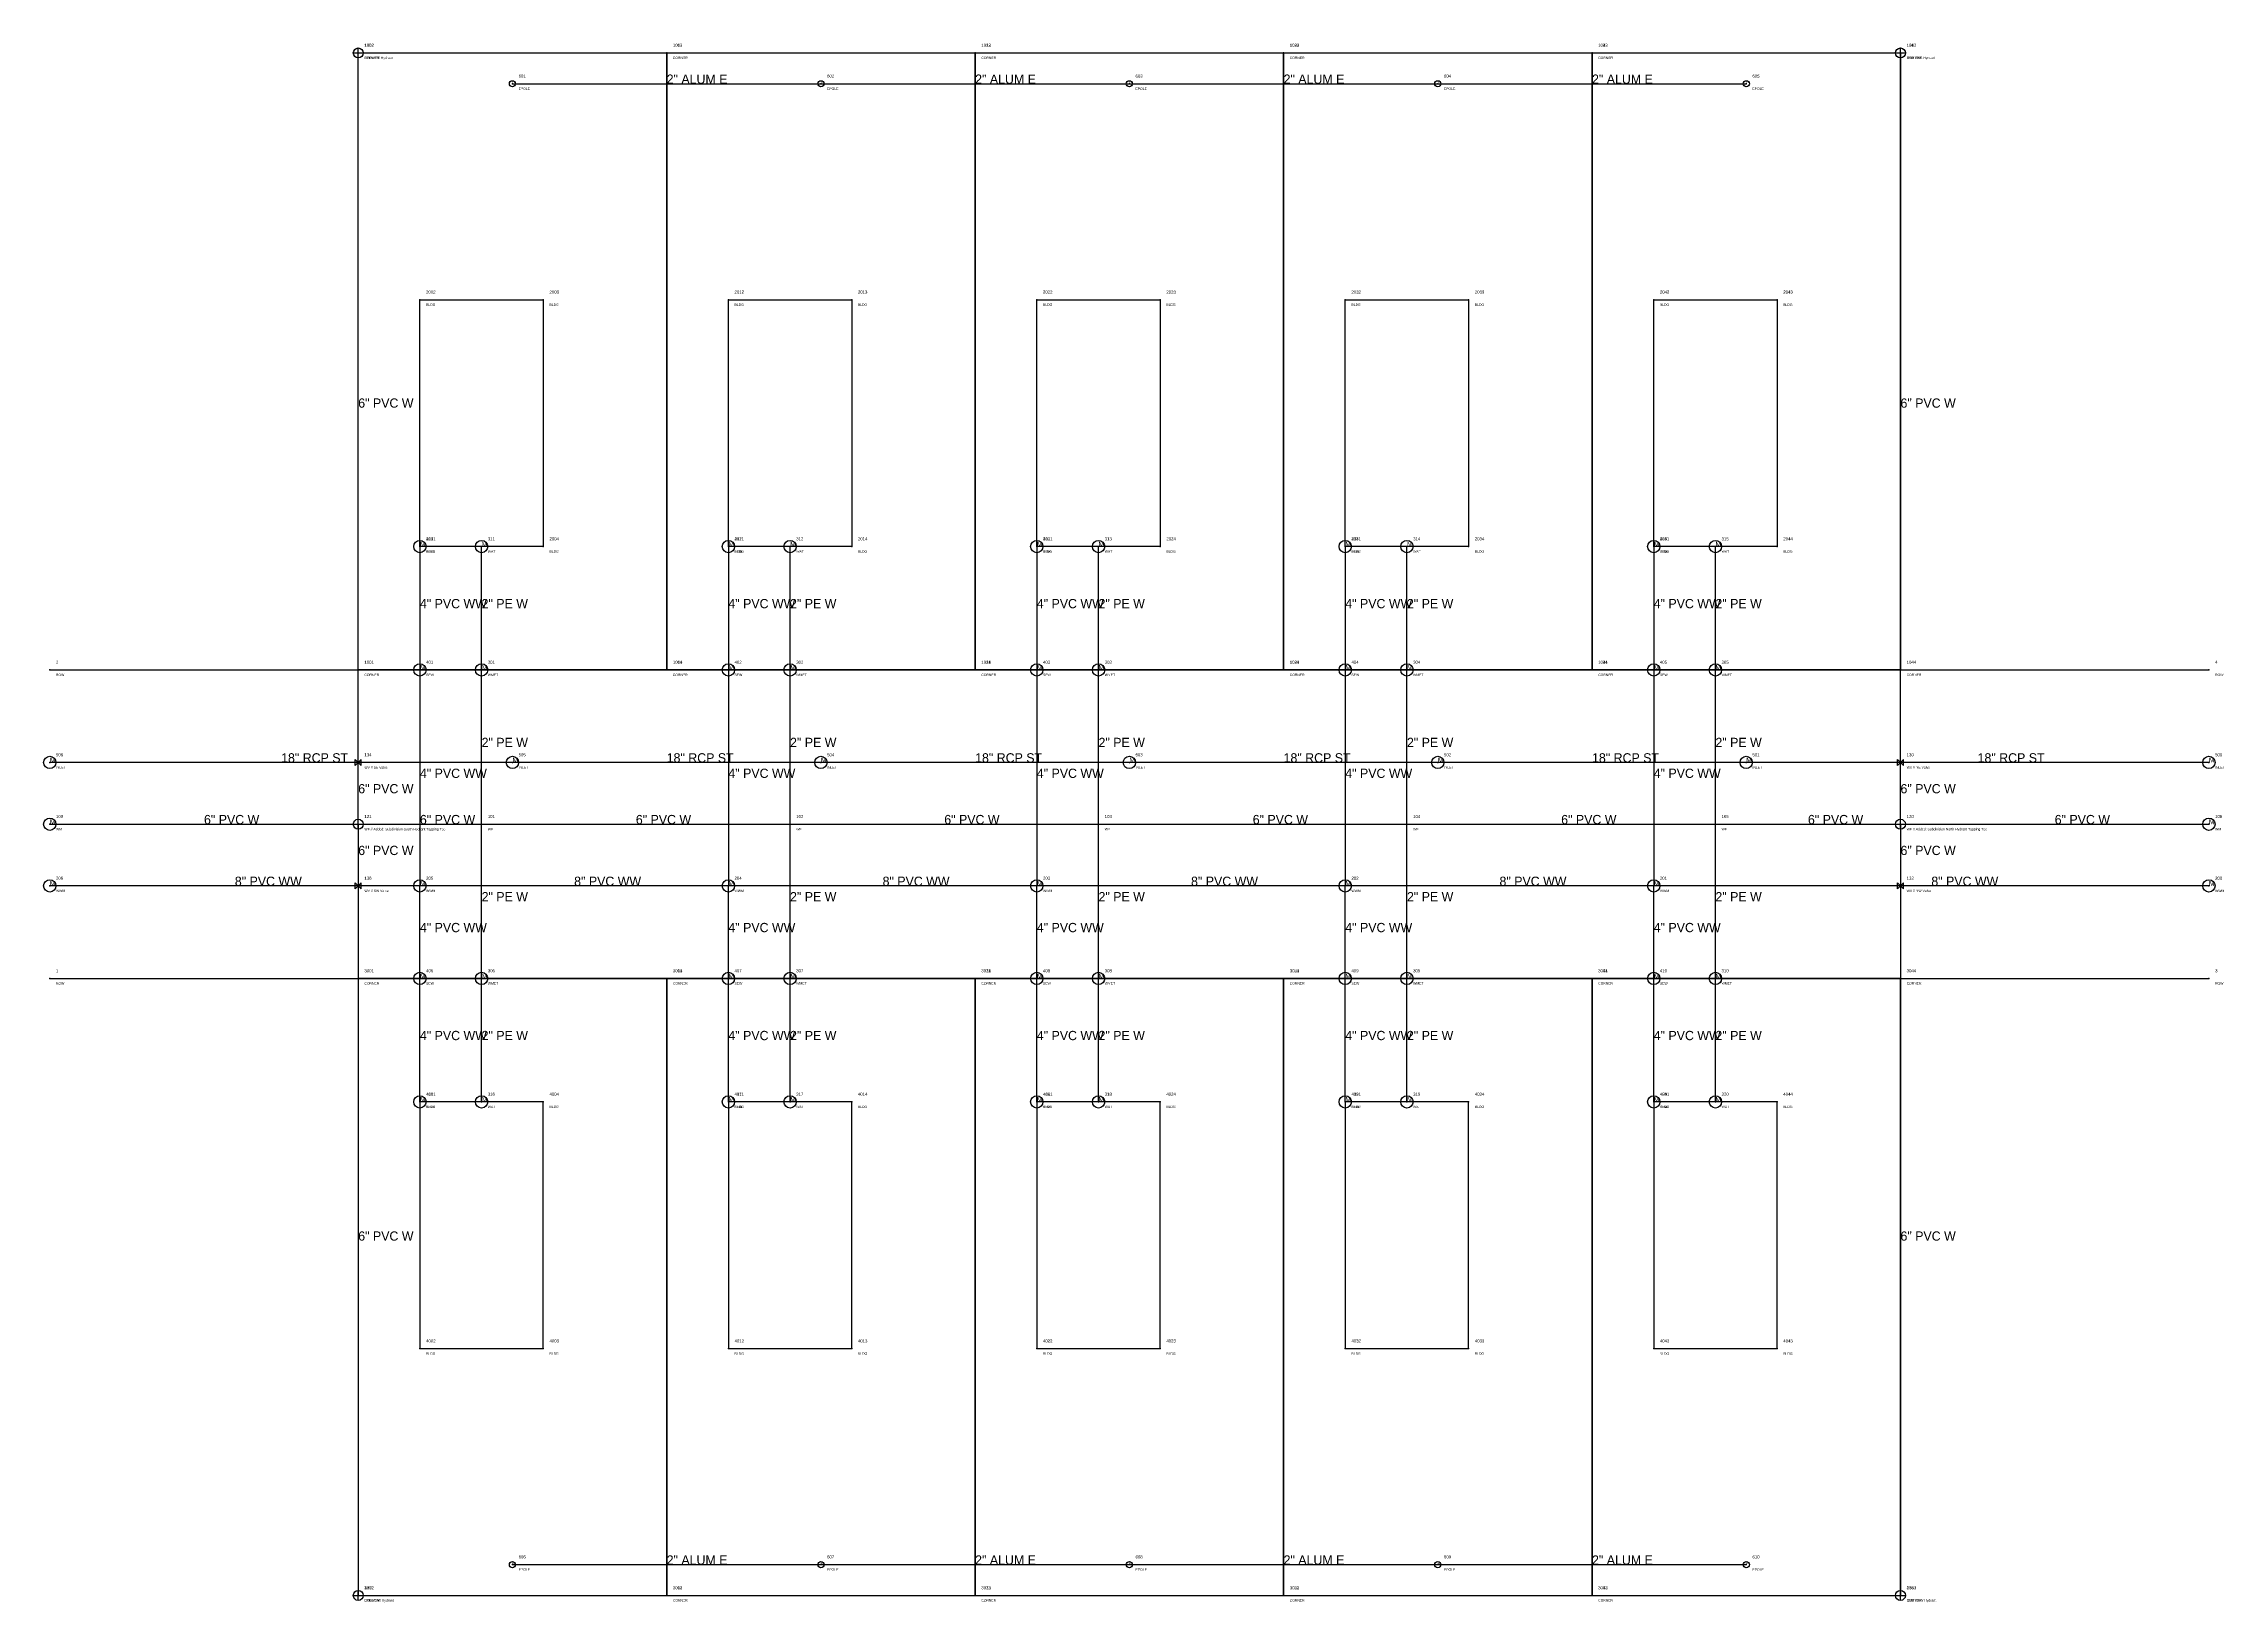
# Model space of a CAD drawing. Extents: x 949 to 1303, y 4874 to 5127.
import ezdxf

# ---------------------------------------------------------------- set-up
doc = ezdxf.new("R2010")
doc.units = 0

# ---------------------------------------------------------------- blocks, each defined once
blk = doc.blocks.new('MANHOLE')
blk.add_circle((0, 0), 1)
blk.add_text('M', height=0.8).set_placement((0, 0))
blk = doc.blocks.new('HYDRANT')
for p, q in [((-0.8, 0), (0.8, 0)), ((0, -0.8), (0, 0.8))]:
    blk.add_line(p, q)
blk.add_circle((0, 0), 0.8)
blk = doc.blocks.new('FITTING')
for p, q in [((-0.5, 0), (0.5, 0)), ((0, -0.5), (0, 0.5))]:
    blk.add_line(p, q)
blk = doc.blocks.new('VALVE')
for p, q in [((-0.5, -0.5), (0.5, 0.5)), ((-0.5, 0.5), (0.5, -0.5)), ((-0.5, -0.5), (-0.5, 0.5)), ((0.5, -0.5), (0.5, 0.5))]:
    blk.add_line(p, q)
blk = doc.blocks.new('POLE')
blk.add_circle((0, 0), 0.5)
blk.add_text('P', height=0.4).set_placement((0, 0))

msp = doc.modelspace()

# ---------------------------------------------------------------- linework, layer by layer
at = {"layer": 'FIGURES'}
for p, q in [((1000, 5025), (1000, 5125)), ((1000, 5125), (1050, 5125)), ((1000, 5010), (1000, 5125)), ((1050, 5125), (1050, 5025)), ((1050, 5025), (1050, 5125)), ((1050, 5125), (1100, 5125)), ((1100, 5125), (1100, 5025)), ((1100, 5025), (1100, 5125)), ((1100, 5125), (1150, 5125)), ((1150, 5125), (1150, 5025)), ((1150, 5025), (1150, 5125)), ((1150, 5125), (1200, 5125)), ((1200, 5125), (1200, 5025)), ((1200, 5025), (1200, 5125)), ((1200, 5125), (1250, 5125)), ((1250, 5125), (1250, 5025)), ((1250, 5010), (1250, 5125)), ((1025, 5120), (1075, 5120)), ((1075, 5120), (1125, 5120)), ((1125, 5120), (1175, 5120)), ((1175, 5120), (1225, 5120)), ((1010, 5045), (1010, 5085)), ((1010, 5085), (1030, 5085)), ((1030, 5085), (1030, 5045)), ((1060, 5045), (1060, 5085)), ((1060, 5085), (1080, 5085)), ((1080, 5085), (1080, 5045)), ((1110, 5045), (1110, 5085)), ((1110, 5085), (1130, 5085)), ((1130, 5085), (1130, 5045)), ((1160, 5045), (1160, 5085)), ((1160, 5085), (1180, 5085)), ((1180, 5085), (1180, 5045)), ((1210, 5045), (1210, 5085)), ((1210, 5085), (1230, 5085)), ((1230, 5085), (1230, 5045)), ((1030, 5045), (1010, 5045)), ((1010, 5045), (1010, 5025)), ((1020, 5025), (1020, 5045)), ((1080, 5045), (1060, 5045)), ((1060, 5045), (1060, 5025)), ((1070, 5025), (1070, 5045)), ((1130, 5045), (1110, 5045)), ((1110, 5045), (1110, 5025)), ((1120, 5025), (1120, 5045)), ((1180, 5045), (1160, 5045)), ((1160, 5045), (1160, 5025)), ((1170, 5025), (1170, 5045)), ((1230, 5045), (1210, 5045)), ((1210, 5045), (1210, 5025)), ((1220, 5025), (1220, 5045)), ((950, 5025), (1300, 5025)), ((1050, 5025), (1000, 5025)), ((1010, 5025), (1010, 4990)), ((1020, 5000), (1020, 5025)), ((1100, 5025), (1050, 5025)), ((1060, 5025), (1060, 4990)), ((1070, 5000), (1070, 5025)), ((1150, 5025), (1100, 5025)), ((1110, 5025), (1110, 4990)), ((1120, 5000), (1120, 5025)), ((1200, 5025), (1150, 5025)), ((1160, 5025), (1160, 4990)), ((1170, 5000), (1170, 5025)), ((1250, 5025), (1200, 5025)), ((1210, 5025), (1210, 4990)), ((1220, 5000), (1220, 5025)), ((1025, 5010), (950, 5010)), ((1000, 5000), (1000, 5010)), ((1075, 5010), (1025, 5010)), ((1125, 5010), (1075, 5010)), ((1175, 5010), (1125, 5010)), ((1225, 5010), (1175, 5010)), ((1300, 5010), (1225, 5010)), ((1250, 5000), (1250, 5010)), ((950, 5000), (1000, 5000)), ((1000, 5000), (1020, 5000)), ((1000, 5000), (1000, 4990)), ((1020, 5000), (1070, 5000)), ((1020, 4975), (1020, 5000)), ((1070, 5000), (1120, 5000)), ((1070, 4975), (1070, 5000)), ((1120, 5000), (1170, 5000)), ((1120, 4975), (1120, 5000)), ((1170, 5000), (1220, 5000)), ((1170, 4975), (1170, 5000)), ((1220, 5000), (1250, 5000)), ((1220, 4975), (1220, 5000)), ((1250, 5000), (1300, 5000)), ((1250, 5000), (1250, 4990)), ((1010, 4990), (950, 4990)), ((1000, 4990), (1000, 4875)), ((1060, 4990), (1010, 4990)), ((1010, 4975), (1010, 4990)), ((1110, 4990), (1060, 4990)), ((1060, 4975), (1060, 4990)), ((1160, 4990), (1110, 4990)), ((1110, 4975), (1110, 4990)), ((1210, 4990), (1160, 4990)), ((1160, 4975), (1160, 4990)), ((1300, 4990), (1210, 4990)), ((1210, 4975), (1210, 4990)), ((1250, 4990), (1250, 4875)), ((950, 4975), (1300, 4975)), ((1000, 4975), (1000, 4875)), ((1050, 4975), (1000, 4975)), ((1010, 4955), (1010, 4975)), ((1020, 4955), (1020, 4975)), ((1050, 4875), (1050, 4975)), ((1050, 4975), (1050, 4875)), ((1100, 4975), (1050, 4975)), ((1060, 4955), (1060, 4975)), ((1070, 4955), (1070, 4975)), ((1100, 4875), (1100, 4975)), ((1100, 4975), (1100, 4875)), ((1150, 4975), (1100, 4975)), ((1110, 4955), (1110, 4975)), ((1120, 4955), (1120, 4975)), ((1150, 4875), (1150, 4975)), ((1150, 4975), (1150, 4875)), ((1200, 4975), (1150, 4975)), ((1160, 4955), (1160, 4975)), ((1170, 4955), (1170, 4975)), ((1200, 4875), (1200, 4975)), ((1200, 4975), (1200, 4875)), ((1250, 4975), (1200, 4975)), ((1210, 4955), (1210, 4975)), ((1220, 4955), (1220, 4975)), ((1250, 4875), (1250, 4975)), ((1010, 4955), (1010, 4915)), ((1030, 4955), (1010, 4955)), ((1030, 4915), (1030, 4955)), ((1060, 4955), (1060, 4915)), ((1080, 4955), (1060, 4955)), ((1080, 4915), (1080, 4955)), ((1110, 4955), (1110, 4915)), ((1130, 4955), (1110, 4955)), ((1130, 4915), (1130, 4955)), ((1160, 4955), (1160, 4915)), ((1180, 4955), (1160, 4955)), ((1180, 4915), (1180, 4955)), ((1210, 4955), (1210, 4915)), ((1230, 4955), (1210, 4955)), ((1230, 4915), (1230, 4955)), ((1010, 4915), (1030, 4915)), ((1060, 4915), (1080, 4915)), ((1110, 4915), (1130, 4915)), ((1160, 4915), (1180, 4915)), ((1210, 4915), (1230, 4915)), ((1025, 4880), (1075, 4880)), ((1075, 4880), (1125, 4880)), ((1125, 4880), (1175, 4880)), ((1175, 4880), (1225, 4880)), ((1000, 4875), (1050, 4875)), ((1050, 4875), (1100, 4875)), ((1100, 4875), (1150, 4875)), ((1150, 4875), (1200, 4875)), ((1200, 4875), (1250, 4875))]:
    msp.add_line(p, q, dxfattribs=at)
at = {"layer": 'PIPE_E_2_ALUM'}
for p, q in [((1025, 5120), (1075, 5120)), ((1075, 5120), (1125, 5120)), ((1125, 5120), (1175, 5120)), ((1175, 5120), (1225, 5120)), ((1025, 4880), (1075, 4880)), ((1075, 4880), (1125, 4880)), ((1125, 4880), (1175, 4880)), ((1175, 4880), (1225, 4880))]:
    msp.add_line(p, q, dxfattribs=at)
at = {"layer": 'PIPE_ST_18_RCP'}
for p, q in [((1025, 5010), (950, 5010)), ((1075, 5010), (1025, 5010)), ((1125, 5010), (1075, 5010)), ((1175, 5010), (1125, 5010)), ((1225, 5010), (1175, 5010)), ((1300, 5010), (1225, 5010))]:
    msp.add_line(p, q, dxfattribs=at)
at = {"layer": 'PIPE_W_2_PE'}
for p, q in [((1020, 5025), (1020, 5045)), ((1070, 5025), (1070, 5045)), ((1120, 5025), (1120, 5045)), ((1170, 5025), (1170, 5045)), ((1220, 5025), (1220, 5045)), ((1020, 5000), (1020, 5025)), ((1070, 5000), (1070, 5025)), ((1120, 5000), (1120, 5025)), ((1170, 5000), (1170, 5025)), ((1220, 5000), (1220, 5025)), ((1020, 4975), (1020, 5000)), ((1070, 4975), (1070, 5000)), ((1120, 4975), (1120, 5000)), ((1170, 4975), (1170, 5000)), ((1220, 4975), (1220, 5000)), ((1020, 4955), (1020, 4975)), ((1070, 4955), (1070, 4975)), ((1120, 4955), (1120, 4975)), ((1170, 4955), (1170, 4975)), ((1220, 4955), (1220, 4975))]:
    msp.add_line(p, q, dxfattribs=at)
at = {"layer": 'PIPE_W_6_PVC'}
for p, q in [((1000, 5010), (1000, 5125)), ((1250, 5010), (1250, 5125)), ((1000, 5000), (1000, 5010)), ((1250, 5000), (1250, 5010)), ((950, 5000), (1000, 5000)), ((1000, 5000), (1020, 5000)), ((1000, 5000), (1000, 4990)), ((1020, 5000), (1070, 5000)), ((1070, 5000), (1120, 5000)), ((1120, 5000), (1170, 5000)), ((1170, 5000), (1220, 5000)), ((1220, 5000), (1250, 5000)), ((1250, 5000), (1300, 5000)), ((1250, 5000), (1250, 4990)), ((1000, 4990), (1000, 4875)), ((1250, 4990), (1250, 4875))]:
    msp.add_line(p, q, dxfattribs=at)
at = {"layer": 'PIPE_WW_4_PVC'}
for p, q in [((1010, 5045), (1010, 5025)), ((1060, 5045), (1060, 5025)), ((1110, 5045), (1110, 5025)), ((1160, 5045), (1160, 5025)), ((1210, 5045), (1210, 5025)), ((1010, 5025), (1010, 4990)), ((1060, 5025), (1060, 4990)), ((1110, 5025), (1110, 4990)), ((1160, 5025), (1160, 4990)), ((1210, 5025), (1210, 4990)), ((1010, 4975), (1010, 4990)), ((1060, 4975), (1060, 4990)), ((1110, 4975), (1110, 4990)), ((1160, 4975), (1160, 4990)), ((1210, 4975), (1210, 4990)), ((1010, 4955), (1010, 4975)), ((1060, 4955), (1060, 4975)), ((1110, 4955), (1110, 4975)), ((1160, 4955), (1160, 4975)), ((1210, 4955), (1210, 4975))]:
    msp.add_line(p, q, dxfattribs=at)
at = {"layer": 'PIPE_WW_8_PVC'}
for p, q in [((1010, 4990), (950, 4990)), ((1060, 4990), (1010, 4990)), ((1110, 4990), (1060, 4990)), ((1160, 4990), (1110, 4990)), ((1210, 4990), (1160, 4990)), ((1300, 4990), (1210, 4990))]:
    msp.add_line(p, q, dxfattribs=at)
at = {"layer": 'POINTS'}
for p in [(1000, 5125, 100), (1000, 5125, 98), (1050, 5125, 100), (1050, 5125, 100), (1100, 5125, 100), (1100, 5125, 100), (1150, 5125, 100), (1150, 5125, 100), (1200, 5125, 100), (1200, 5125, 100), (1250, 5125, 100), (1250, 5125, 98), (1025, 5120, 120), (1075, 5120, 120), (1125, 5120, 120), (1175, 5120, 120), (1225, 5120, 120), (1010, 5085, 101), (1030, 5085, 101), (1060, 5085, 101), (1080, 5085, 101), (1110, 5085, 101), (1130, 5085, 101), (1160, 5085, 101), (1180, 5085, 101), (1210, 5085, 101), (1230, 5085, 101), (1010, 5045, 101), (1010, 5045, 90.5), (1020, 5045, 101), (1030, 5045, 101), (1060, 5045, 101), (1060, 5045, 91), (1070, 5045, 101), (1080, 5045, 101), (1110, 5045, 101), (1110, 5045, 91.5), (1120, 5045, 101), (1130, 5045, 101), (1160, 5045, 101), (1160, 5045, 92), (1170, 5045, 101), (1180, 5045, 101), (1210, 5045, 101), (1210, 5045, 92.5), (1220, 5045, 101), (1230, 5045, 101), (950, 5025, 100), (1000, 5025, 100), (1010, 5025, 88.5), (1020, 5025, 100), (1050, 5025, 100), (1050, 5025, 100), (1060, 5025, 89), (1070, 5025, 100), (1100, 5025, 100), (1100, 5025, 100), (1110, 5025, 89.5), (1120, 5025, 100), (1150, 5025, 100), (1150, 5025, 100), (1160, 5025, 90), (1170, 5025, 100), (1200, 5025, 100), (1200, 5025, 100), (1210, 5025, 90.5), (1220, 5025, 100), (1250, 5025, 100), (1300, 5025, 100), (950, 5010, 92), (1000, 5010, 98), (1025, 5010, 92.5), (1075, 5010, 93), (1125, 5010, 93.5), (1175, 5010, 94), (1225, 5010, 94.5), (1250, 5010, 98), (1300, 5010, 95), (950, 5000, 98), (1000, 5000, 98), (1020, 5000, 98), (1070, 5000, 98), (1120, 5000, 98), (1170, 5000, 98), (1220, 5000, 98), (1250, 5000, 98), (1300, 5000, 98), (950, 4990, 87), (1000, 4990, 98), (1010, 4990, 87.5), (1060, 4990, 88), (1110, 4990, 88.5), (1160, 4990, 89), (1210, 4990, 89.5), (1250, 4990, 98), (1300, 4990, 90), (950, 4975, 100), (1000, 4975, 100), (1010, 4975, 88.5), (1020, 4975, 100), (1050, 4975, 100), (1050, 4975, 100), (1060, 4975, 89), (1070, 4975, 100), (1100, 4975, 100), (1100, 4975, 100), (1110, 4975, 89.5), (1120, 4975, 100), (1150, 4975, 100), (1150, 4975, 100), (1160, 4975, 90), (1170, 4975, 100), (1200, 4975, 100), (1200, 4975, 100), (1210, 4975, 90.5), (1220, 4975, 100), (1250, 4975, 100), (1300, 4975, 100), (1010, 4955, 101), (1010, 4955, 90.5), (1020, 4955, 101), (1030, 4955, 101), (1060, 4955, 101), (1060, 4955, 91), (1070, 4955, 101), (1080, 4955, 101), (1110, 4955, 101), (1110, 4955, 91.5), (1120, 4955, 101), (1130, 4955, 101), (1160, 4955, 101), (1160, 4955, 92), (1170, 4955, 101), (1180, 4955, 101), (1210, 4955, 101), (1210, 4955, 92.5), (1220, 4955, 101), (1230, 4955, 101), (1010, 4915, 101), (1030, 4915, 101), (1060, 4915, 101), (1080, 4915, 101), (1110, 4915, 101), (1130, 4915, 101), (1160, 4915, 101), (1180, 4915, 101), (1210, 4915, 101), (1230, 4915, 101), (1025, 4880, 120), (1075, 4880, 120), (1125, 4880, 120), (1175, 4880, 120), (1225, 4880, 120), (1000, 4875, 100), (1000, 4875, 98), (1050, 4875, 100), (1050, 4875, 100), (1100, 4875, 100), (1100, 4875, 100), (1150, 4875, 100), (1150, 4875, 100), (1200, 4875, 100), (1200, 4875, 100), (1250, 4875, 100), (1250, 4875, 98)]:
    msp.add_point(p, dxfattribs=at)

# ---------------------------------------------------------------- block references
at = {"layer": 'STRUCT_E_EPOLE'}
for p in [(1025, 5120), (1075, 5120), (1125, 5120), (1175, 5120), (1225, 5120), (1025, 4880), (1075, 4880), (1125, 4880), (1175, 4880), (1225, 4880)]:
    msp.add_blockref('POLE', p, dxfattribs=at)
at = {"layer": 'STRUCT_ST_INLET'}
for p in [(950, 5010), (1025, 5010), (1075, 5010), (1125, 5010), (1175, 5010), (1225, 5010), (1300, 5010)]:
    msp.add_blockref('MANHOLE', p, dxfattribs=at)
at = {"layer": 'STRUCT_W_HYD____NE_Hydrant'}
msp.add_blockref('HYDRANT', (1250, 5125), dxfattribs=at)
at = {"layer": 'STRUCT_W_HYD____NW_Hydrant'}
msp.add_blockref('HYDRANT', (1250, 4875), dxfattribs=at)
at = {"layer": 'STRUCT_W_HYD____SE_Hydrant'}
msp.add_blockref('HYDRANT', (1000, 5125), dxfattribs=at)
at = {"layer": 'STRUCT_W_HYD____SW_Hydrant'}
msp.add_blockref('HYDRANT', (1000, 4875), dxfattribs=at)
at = {"layer": 'STRUCT_W_WAT'}
for p in [(1020, 5045), (1070, 5045), (1120, 5045), (1170, 5045), (1220, 5045), (1020, 4955), (1070, 4955), (1120, 4955), (1170, 4955), (1220, 4955)]:
    msp.add_blockref('MANHOLE', p, dxfattribs=at)
at = {"layer": 'STRUCT_W_WF'}
for p in [(1020, 5000), (1070, 5000), (1120, 5000), (1170, 5000), (1220, 5000)]:
    msp.add_blockref('FITTING', p, dxfattribs=at)
at = {"layer": 'STRUCT_W_WF____Added__Subdivision_North_Hydrant_Tapping_Tee'}
msp.add_blockref('HYDRANT', (1250, 5000), dxfattribs=at)
at = {"layer": 'STRUCT_W_WF____Added__Subdivision_South_Hydrant_Tapping_Tee'}
msp.add_blockref('HYDRANT', (1000, 5000), dxfattribs=at)
at = {"layer": 'STRUCT_W_WM'}
for p in [(950, 5000), (1300, 5000)]:
    msp.add_blockref('MANHOLE', p, dxfattribs=at)
at = {"layer": 'STRUCT_W_WMET'}
for p in [(1020, 5025), (1070, 5025), (1120, 5025), (1170, 5025), (1220, 5025), (1020, 4975), (1070, 4975), (1120, 4975), (1170, 4975), (1220, 4975)]:
    msp.add_blockref('MANHOLE', p, dxfattribs=at)
at = {"layer": 'STRUCT_W_WV____NE_Valve'}
msp.add_blockref('VALVE', (1250, 5010), dxfattribs=at)
at = {"layer": 'STRUCT_W_WV____NW_Valve'}
msp.add_blockref('VALVE', (1250, 4990), dxfattribs=at)
at = {"layer": 'STRUCT_W_WV____SE_Valve'}
msp.add_blockref('VALVE', (1000, 5010), dxfattribs=at)
at = {"layer": 'STRUCT_W_WV____SW_Valve'}
msp.add_blockref('VALVE', (1000, 4990), dxfattribs=at)
at = {"layer": 'STRUCT_WW_SEW'}
for p in [(1010, 5045), (1060, 5045), (1110, 5045), (1160, 5045), (1210, 5045), (1010, 5025), (1060, 5025), (1110, 5025), (1160, 5025), (1210, 5025), (1010, 4975), (1060, 4975), (1110, 4975), (1160, 4975), (1210, 4975), (1010, 4955), (1060, 4955), (1110, 4955), (1160, 4955), (1210, 4955)]:
    msp.add_blockref('MANHOLE', p, dxfattribs=at)
at = {"layer": 'STRUCT_WW_WWM'}
for p in [(950, 4990), (1010, 4990), (1060, 4990), (1110, 4990), (1160, 4990), (1210, 4990), (1300, 4990)]:
    msp.add_blockref('MANHOLE', p, dxfattribs=at)

# ---------------------------------------------------------------- texts
at = {"layer": 'PIPE_E_2_ALUM_TEXT'}
for p in [(1050, 5120), (1100, 5120), (1150, 5120), (1200, 5120), (1050, 4880), (1100, 4880), (1150, 4880), (1200, 4880)]:
    msp.add_text('2" ALUM E', height=1.5, dxfattribs=at).set_placement(p)
at = {"layer": 'PIPE_ST_18_RCP_TEXT'}
for p in [(987.5, 5010), (1050, 5010), (1100, 5010), (1150, 5010), (1200, 5010), (1262.5, 5010)]:
    msp.add_text('18" RCP ST', height=1.5, dxfattribs=at).set_placement(p)
at = {"layer": 'PIPE_W_2_PE_TEXT'}
for p in [(1020, 5035), (1070, 5035), (1120, 5035), (1170, 5035), (1220, 5035), (1020, 5012.5), (1070, 5012.5), (1120, 5012.5), (1170, 5012.5), (1220, 5012.5), (1020, 4987.5), (1070, 4987.5), (1120, 4987.5), (1170, 4987.5), (1220, 4987.5), (1020, 4965), (1070, 4965), (1120, 4965), (1170, 4965), (1220, 4965)]:
    msp.add_text('2" PE W', height=1.5, dxfattribs=at).set_placement(p)
at = {"layer": 'PIPE_W_6_PVC_TEXT'}
for p in [(1000, 5067.5), (1250, 5067.5), (1000, 5005), (1250, 5005), (975, 5000), (1010, 5000), (1045, 5000), (1095, 5000), (1145, 5000), (1195, 5000), (1235, 5000), (1275, 5000), (1000, 4995), (1250, 4995), (1000, 4932.5), (1250, 4932.5)]:
    msp.add_text('6" PVC W', height=1.5, dxfattribs=at).set_placement(p)
at = {"layer": 'PIPE_WW_4_PVC_TEXT'}
for p in [(1010, 5035), (1060, 5035), (1110, 5035), (1160, 5035), (1210, 5035), (1010, 5007.5), (1060, 5007.5), (1110, 5007.5), (1160, 5007.5), (1210, 5007.5), (1010, 4982.5), (1060, 4982.5), (1110, 4982.5), (1160, 4982.5), (1210, 4982.5), (1010, 4965), (1060, 4965), (1110, 4965), (1160, 4965), (1210, 4965)]:
    msp.add_text('4" PVC WW', height=1.5, dxfattribs=at).set_placement(p)
at = {"layer": 'PIPE_WW_8_PVC_TEXT'}
for p in [(980, 4990), (1035, 4990), (1085, 4990), (1135, 4990), (1185, 4990), (1255, 4990)]:
    msp.add_text('8" PVC WW', height=1.5, dxfattribs=at).set_placement(p)
at = {"layer": 'POINT_DESC'}
for s, p in [('CORNER', (1001, 5124)), ('HYD // SE Hydrant', (1001, 5124)), ('CORNER', (1051, 5124)), ('CORNER', (1051, 5124)), ('CORNER', (1101, 5124)), ('CORNER', (1101, 5124)), ('CORNER', (1151, 5124)), ('CORNER', (1151, 5124)), ('CORNER', (1201, 5124)), ('CORNER', (1201, 5124)), ('CORNER', (1251, 5124)), ('HYD // NE Hydrant', (1251, 5124)), ('EPOLE', (1026, 5119)), ('EPOLE', (1076, 5119)), ('EPOLE', (1126, 5119)), ('EPOLE', (1176, 5119)), ('EPOLE', (1226, 5119)), ('BLDG', (1011, 5084)), ('BLDG', (1031, 5084)), ('BLDG', (1061, 5084)), ('BLDG', (1081, 5084)), ('BLDG', (1111, 5084)), ('BLDG', (1131, 5084)), ('BLDG', (1161, 5084)), ('BLDG', (1181, 5084)), ('BLDG', (1211, 5084)), ('BLDG', (1231, 5084)), ('SEW', (1011, 5044)), ('BLDG', (1011, 5044)), ('WAT', (1021, 5044)), ('BLDG', (1031, 5044)), ('SEW', (1061, 5044)), ('BLDG', (1061, 5044)), ('WAT', (1071, 5044)), ('BLDG', (1081, 5044)), ('SEW', (1111, 5044)), ('BLDG', (1111, 5044)), ('WAT', (1121, 5044)), ('BLDG', (1131, 5044)), ('SEW', (1161, 5044)), ('BLDG', (1161, 5044)), ('WAT', (1171, 5044)), ('BLDG', (1181, 5044)), ('SEW', (1211, 5044)), ('BLDG', (1211, 5044)), ('WAT', (1221, 5044)), ('BLDG', (1231, 5044)), ('ROW', (951, 5024)), ('CORNER', (1001, 5024)), ('SEW', (1011, 5024)), ('WMET', (1021, 5024)), ('CORNER', (1051, 5024)), ('CORNER', (1051, 5024)), ('SEW', (1061, 5024)), ('WMET', (1071, 5024)), ('CORNER', (1101, 5024)), ('CORNER', (1101, 5024)), ('SEW', (1111, 5024)), ('WMET', (1121, 5024)), ('CORNER', (1151, 5024)), ('CORNER', (1151, 5024)), ('SEW', (1161, 5024)), ('WMET', (1171, 5024)), ('CORNER', (1201, 5024)), ('CORNER', (1201, 5024)), ('SEW', (1211, 5024)), ('WMET', (1221, 5024)), ('CORNER', (1251, 5024)), ('ROW', (1301, 5024)), ('INLET', (951, 5009)), ('WV // SE Valve', (1001, 5009)), ('INLET', (1026, 5009)), ('INLET', (1076, 5009)), ('INLET', (1126, 5009)), ('INLET', (1176, 5009)), ('INLET', (1226, 5009)), ('WV // NE Valve', (1251, 5009)), ('INLET', (1301, 5009)), ('WM', (951, 4999)), ('WF // Added: Subdivision South Hydrant Tapping Tee', (1001, 4999)), ('WF', (1021, 4999)), ('WF', (1071, 4999)), ('WF', (1121, 4999)), ('WF', (1171, 4999)), ('WF', (1221, 4999)), ('WF // Added: Subdivision North Hydrant Tapping Tee', (1251, 4999)), ('WM', (1301, 4999)), ('WWM', (951, 4989)), ('WV // SW Valve', (1001, 4989)), ('WWM', (1011, 4989)), ('WWM', (1061, 4989)), ('WWM', (1111, 4989)), ('WWM', (1161, 4989)), ('WWM', (1211, 4989)), ('WV // NW Valve', (1251, 4989)), ('WWM', (1301, 4989)), ('ROW', (951, 4974)), ('CORNER', (1001, 4974)), ('SEW', (1011, 4974)), ('WMET', (1021, 4974)), ('CORNER', (1051, 4974)), ('CORNER', (1051, 4974)), ('SEW', (1061, 4974)), ('WMET', (1071, 4974)), ('CORNER', (1101, 4974)), ('CORNER', (1101, 4974)), ('SEW', (1111, 4974)), ('WMET', (1121, 4974)), ('CORNER', (1151, 4974)), ('CORNER', (1151, 4974)), ('SEW', (1161, 4974)), ('WMET', (1171, 4974)), ('CORNER', (1201, 4974)), ('CORNER', (1201, 4974)), ('SEW', (1211, 4974)), ('WMET', (1221, 4974)), ('CORNER', (1251, 4974)), ('ROW', (1301, 4974)), ('SEW', (1011, 4954)), ('BLDG', (1011, 4954)), ('WAT', (1021, 4954)), ('BLDG', (1031, 4954)), ('SEW', (1061, 4954)), ('BLDG', (1061, 4954)), ('WAT', (1071, 4954)), ('BLDG', (1081, 4954)), ('SEW', (1111, 4954)), ('BLDG', (1111, 4954)), ('WAT', (1121, 4954)), ('BLDG', (1131, 4954)), ('SEW', (1161, 4954)), ('BLDG', (1161, 4954)), ('WAT', (1171, 4954)), ('BLDG', (1181, 4954)), ('SEW', (1211, 4954)), ('BLDG', (1211, 4954)), ('WAT', (1221, 4954)), ('BLDG', (1231, 4954)), ('BLDG', (1011, 4914)), ('BLDG', (1031, 4914)), ('BLDG', (1061, 4914)), ('BLDG', (1081, 4914)), ('BLDG', (1111, 4914)), ('BLDG', (1131, 4914)), ('BLDG', (1161, 4914)), ('BLDG', (1181, 4914)), ('BLDG', (1211, 4914)), ('BLDG', (1231, 4914)), ('EPOLE', (1026, 4879)), ('EPOLE', (1076, 4879)), ('EPOLE', (1126, 4879)), ('EPOLE', (1176, 4879)), ('EPOLE', (1226, 4879)), ('CORNER', (1001, 4874)), ('HYD // SW Hydrant', (1001, 4874)), ('CORNER', (1051, 4874)), ('CORNER', (1051, 4874)), ('CORNER', (1101, 4874)), ('CORNER', (1101, 4874)), ('CORNER', (1151, 4874)), ('CORNER', (1151, 4874)), ('CORNER', (1201, 4874)), ('CORNER', (1201, 4874)), ('CORNER', (1251, 4874)), ('HYD // NW Hydrant', (1251, 4874))]:
    msp.add_text(s, height=0.4, dxfattribs=at).set_placement(p)
at = {"layer": 'POINT_IDS'}
for s, p in [('1002', (1001, 5126)), ('135', (1001, 5126)), ('1003', (1051, 5126)), ('1012', (1051, 5126)), ('1013', (1101, 5126)), ('1022', (1101, 5126)), ('1023', (1151, 5126)), ('1032', (1151, 5126)), ('1033', (1201, 5126)), ('1042', (1201, 5126)), ('1043', (1251, 5126)), ('131', (1251, 5126)), ('601', (1026, 5121)), ('602', (1076, 5121)), ('603', (1126, 5121)), ('604', (1176, 5121)), ('605', (1226, 5121)), ('2002', (1011, 5086)), ('2003', (1031, 5086)), ('2012', (1061, 5086)), ('2013', (1081, 5086)), ('2022', (1111, 5086)), ('2023', (1131, 5086)), ('2032', (1161, 5086)), ('2033', (1181, 5086)), ('2042', (1211, 5086)), ('2043', (1231, 5086)), ('411', (1011, 5046)), ('2001', (1011, 5046)), ('311', (1021, 5046)), ('2004', (1031, 5046)), ('412', (1061, 5046)), ('2011', (1061, 5046)), ('312', (1071, 5046)), ('2014', (1081, 5046)), ('413', (1111, 5046)), ('2021', (1111, 5046)), ('313', (1121, 5046)), ('2024', (1131, 5046)), ('414', (1161, 5046)), ('2031', (1161, 5046)), ('314', (1171, 5046)), ('2034', (1181, 5046)), ('415', (1211, 5046)), ('2041', (1211, 5046)), ('315', (1221, 5046)), ('2044', (1231, 5046)), ('2', (951, 5026)), ('1001', (1001, 5026)), ('401', (1011, 5026)), ('301', (1021, 5026)), ('1004', (1051, 5026)), ('1011', (1051, 5026)), ('402', (1061, 5026)), ('302', (1071, 5026)), ('1014', (1101, 5026)), ('1021', (1101, 5026)), ('403', (1111, 5026)), ('303', (1121, 5026)), ('1024', (1151, 5026)), ('1031', (1151, 5026)), ('404', (1161, 5026)), ('304', (1171, 5026)), ('1034', (1201, 5026)), ('1041', (1201, 5026)), ('405', (1211, 5026)), ('305', (1221, 5026)), ('1044', (1251, 5026)), ('4', (1301, 5026)), ('506', (951, 5011)), ('134', (1001, 5011)), ('505', (1026, 5011)), ('504', (1076, 5011)), ('503', (1126, 5011)), ('502', (1176, 5011)), ('501', (1226, 5011)), ('130', (1251, 5011)), ('500', (1301, 5011)), ('100', (951, 5001)), ('121', (1001, 5001)), ('101', (1021, 5001)), ('102', (1071, 5001)), ('103', (1121, 5001)), ('104', (1171, 5001)), ('105', (1221, 5001)), ('120', (1251, 5001)), ('106', (1301, 5001)), ('206', (951, 4991)), ('136', (1001, 4991)), ('205', (1011, 4991)), ('204', (1061, 4991)), ('203', (1111, 4991)), ('202', (1161, 4991)), ('201', (1211, 4991)), ('132', (1251, 4991)), ('200', (1301, 4991)), ('1', (951, 4976)), ('3001', (1001, 4976)), ('406', (1011, 4976)), ('306', (1021, 4976)), ('3004', (1051, 4976)), ('3011', (1051, 4976)), ('407', (1061, 4976)), ('307', (1071, 4976)), ('3014', (1101, 4976)), ('3021', (1101, 4976)), ('408', (1111, 4976)), ('308', (1121, 4976)), ('3024', (1151, 4976)), ('3031', (1151, 4976)), ('409', (1161, 4976)), ('309', (1171, 4976)), ('3034', (1201, 4976)), ('3041', (1201, 4976)), ('410', (1211, 4976)), ('310', (1221, 4976)), ('3044', (1251, 4976)), ('3', (1301, 4976)), ('4001', (1011, 4956)), ('416', (1011, 4956)), ('316', (1021, 4956)), ('4004', (1031, 4956)), ('4011', (1061, 4956)), ('417', (1061, 4956)), ('317', (1071, 4956)), ('4014', (1081, 4956)), ('4021', (1111, 4956)), ('418', (1111, 4956)), ('318', (1121, 4956)), ('4024', (1131, 4956)), ('4031', (1161, 4956)), ('419', (1161, 4956)), ('319', (1171, 4956)), ('4034', (1181, 4956)), ('4041', (1211, 4956)), ('420', (1211, 4956)), ('320', (1221, 4956)), ('4044', (1231, 4956)), ('4002', (1011, 4916)), ('4003', (1031, 4916)), ('4012', (1061, 4916)), ('4013', (1081, 4916)), ('4022', (1111, 4916)), ('4023', (1131, 4916)), ('4032', (1161, 4916)), ('4033', (1181, 4916)), ('4042', (1211, 4916)), ('4043', (1231, 4916)), ('606', (1026, 4881)), ('607', (1076, 4881)), ('608', (1126, 4881)), ('609', (1176, 4881)), ('610', (1226, 4881)), ('3002', (1001, 4876)), ('137', (1001, 4876)), ('3003', (1051, 4876)), ('3012', (1051, 4876)), ('3013', (1101, 4876)), ('3022', (1101, 4876)), ('3023', (1151, 4876)), ('3032', (1151, 4876)), ('3033', (1201, 4876)), ('3042', (1201, 4876)), ('3043', (1251, 4876)), ('133', (1251, 4876))]:
    msp.add_text(s, height=0.5, dxfattribs=at).set_placement(p)

doc.saveas('drawing.dxf')
